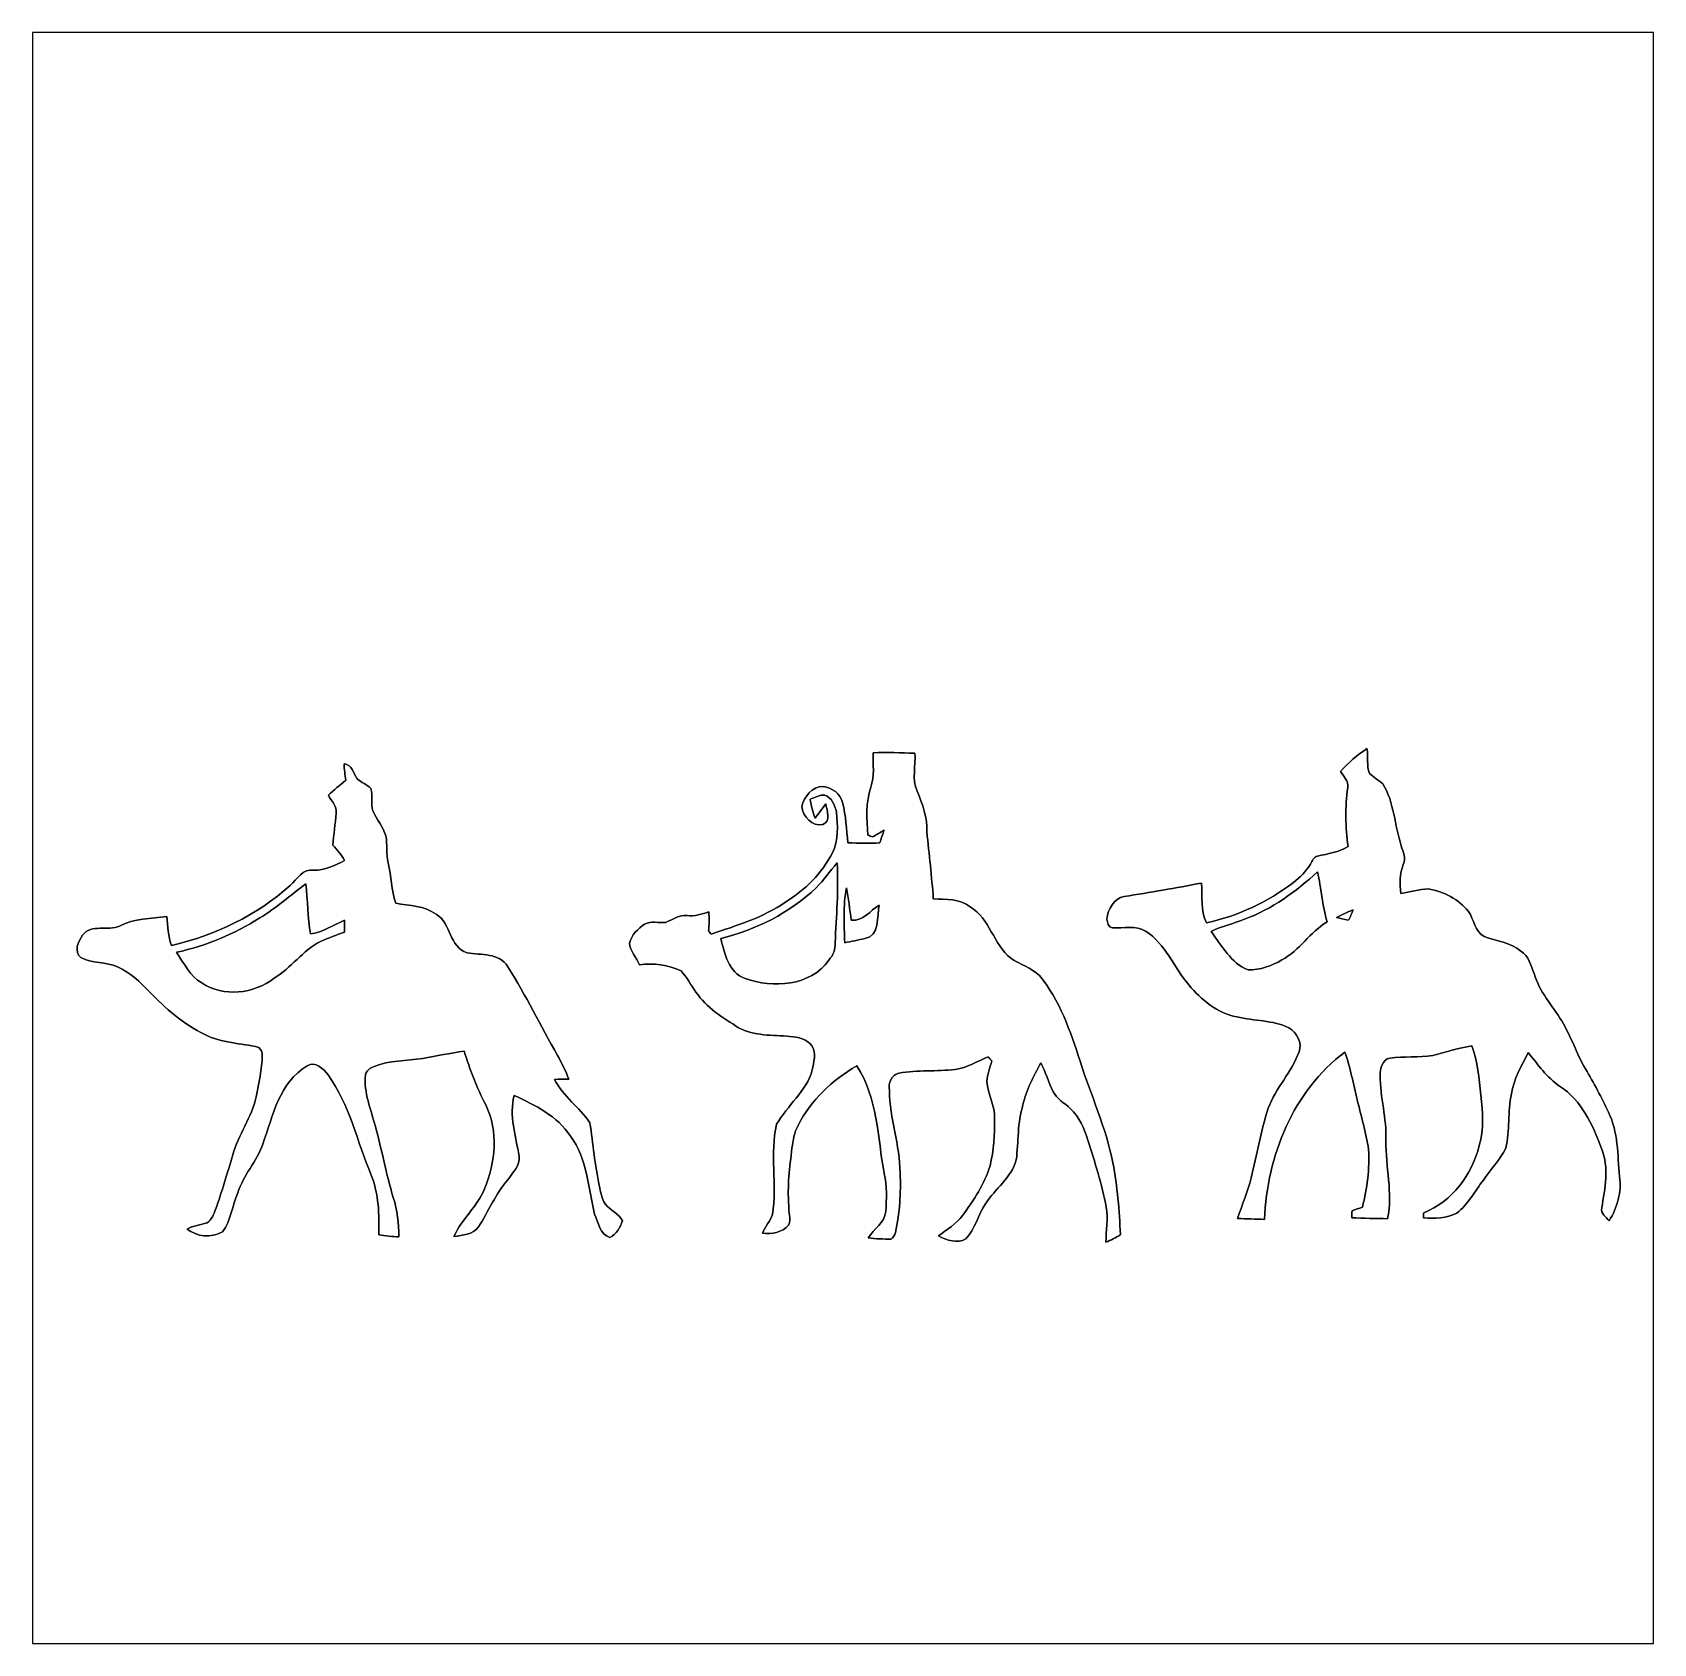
# Model space of a CAD drawing. Header units: centimetres. Extents: x -16.8 to 16.8, y -16.7 to 16.7.
import ezdxf

# ---------------------------------------------------------------- set-up
doc = ezdxf.new("R2010")
doc.units = ezdxf.units.CM
doc.header["$MEASUREMENT"] = 0
doc.layers.add('Layer 1', color=7, linetype='Continuous')

msp = doc.modelspace()

# ---------------------------------------------------------------- linework, layer by layer
at = {"layer": 'Layer 1', "color": 7}
for points, knots in [([(-16.77458, 16.66875), (-16.77458, 16.66875), (16.77458, 16.66875), (16.77458, 16.66875), (16.77458, 16.66875), (16.77458, 16.66875), (16.77458, -16.66875), (16.77458, -16.66875), (16.77458, -16.66875), (16.77458, -16.66875), (-16.77458, -16.66875), (-16.77458, -16.66875), (-16.77458, -16.66875), (-16.77458, -16.66875), (-16.77458, 16.66875), (-16.77458, 16.66875), (-16.77458, 16.66875), (-16.77458, 16.66875), (-16.77458, 16.66875), (-16.77458, 16.66875)], [0, 0, 0, 0, 0.16666667, 0.16666667, 0.16666667, 0.16666667, 0.33333333, 0.33333333, 0.33333333, 0.33333333, 0.5, 0.5, 0.5, 0.5, 0.66666667, 0.66666667, 0.66666667, 0.66666667, 1, 1, 1, 1]), ([(0.62089, 1.76213), (0.61983, 1.52506), (0.65722, 1.27988), (0.57432, 1.05163), (0.57432, 1.05163), (0.47096, 0.7306), (0.49001, 0.39158), (0.51294, 0.05997), (0.51294, 0.05997), (0.54716, 0.04727), (0.58173, 0.03422), (0.6163, 0.02081), (0.6163, 0.02081), (0.69321, 0.06844), (0.77011, 0.11642), (0.85019, 0.15946), (0.85019, 0.15946), (0.82762, 0.09419), (0.78281, -0.03669), (0.76059, -0.10195), (0.76059, -0.10195), (0.54046, -0.10724), (0.31997, -0.1076), (0.09984, -0.10089), (0.09984, -0.10089), (0.07549, 0.17886), (0.05891, 0.46108), (-0.00882, 0.73448), (-0.00882, 0.73448), (-0.05362, 0.91616), (-0.22895, 1.04352), (-0.40958, 1.06574), (-0.40958, 1.06574), (-0.63324, 1.06292), (-0.80821, 0.85937), (-0.85196, 0.65299), (-0.85196, 0.65299), (-0.83891, 0.44662), (-0.63183, 0.22966), (-0.41804, 0.27623), (-0.41804, 0.27623), (-0.23813, 0.35595), (-0.33302, 0.56021), (-0.35666, 0.70873), (-0.35666, 0.70873), (-0.43074, 0.61066), (-0.49848, 0.50765), (-0.57714, 0.4131), (-0.57714, 0.4131), (-0.62336, 0.53799), (-0.65581, 0.66922), (-0.67874, 0.8001), (-0.67874, 0.8001), (-0.58244, 0.83467), (-0.48719, 0.89888), (-0.381, 0.88688), (-0.381, 0.88688), (-0.22966, 0.84349), (-0.17568, 0.67345), (-0.13264, 0.5401), (-0.13264, 0.5401), (-0.11501, 0.26035), (-0.08643, -0.04798), (-0.21872, -0.30656), (-0.21872, -0.30656), (-0.43427, -0.7299), (-0.7814, -1.07244), (-1.18392, -1.31974), (-1.18392, -1.31974), (-1.64712, -1.64959), (-2.19781, -1.80763), (-2.72803, -1.99214), (-2.72803, -1.99214), (-2.74602, -1.96744), (-2.76366, -1.9431), (-2.7813, -1.91876), (-2.7813, -1.91876), (-2.77072, -1.78858), (-2.76119, -1.65911), (-2.77848, -1.52964), (-2.77848, -1.52964), (-2.92347, -1.57515), (-3.07164, -1.62525), (-3.2258, -1.60549), (-3.2258, -1.60549), (-3.39019, -1.5808), (-3.52284, -1.6951), (-3.66889, -1.7459), (-3.66889, -1.7459), (-3.81282, -1.76918), (-3.97157, -1.69933), (-4.10457, -1.7847), (-4.10457, -1.7847), (-4.24533, -1.87466), (-4.37833, -2.00836), (-4.42031, -2.17382), (-4.42031, -2.17382), (-4.40408, -2.34174), (-4.27567, -2.47191), (-4.20899, -2.62255), (-4.20899, -2.62255), (-3.91478, -2.58374), (-3.61633, -2.62643), (-3.34751, -2.75167), (-3.34751, -2.75167), (-3.22862, -2.88325), (-3.14819, -3.04518), (-3.04236, -3.18735), (-3.04236, -3.18735), (-2.82787, -3.51296), (-2.48426, -3.72181), (-2.16147, -3.92501), (-2.16147, -3.92501), (-1.83762, -4.10422), (-1.4545, -4.07317), (-1.09714, -4.10633), (-1.09714, -4.10633), (-0.9338, -4.11727), (-0.73166, -4.15678), (-0.63994, -4.31024), (-0.63994, -4.31024), (-0.5394, -4.45417), (-0.61489, -4.64397), (-0.635, -4.80025), (-0.635, -4.80025), (-0.76094, -5.24439), (-1.15358, -5.53473), (-1.37301, -5.9242), (-1.37301, -5.9242), (-1.518, -6.5338), (-1.35819, -7.17303), (-1.45838, -7.78898), (-1.45838, -7.78898), (-1.50742, -7.92939), (-1.60973, -8.04298), (-1.66723, -8.17986), (-1.66723, -8.17986), (-1.47496, -8.20455), (-1.25836, -8.16222), (-1.12607, -8.01088), (-1.12607, -8.01088), (-1.06892, -7.88211), (-1.13242, -7.73359), (-1.12007, -7.60095), (-1.12007, -7.60095), (-1.15605, -7.20549), (-1.10384, -6.81073), (-1.05622, -6.41879), (-1.05622, -6.41879), (-1.03399, -6.25687), (-1.00894, -6.09212), (-0.93063, -5.94607), (-0.93063, -5.94607), (-0.65899, -5.42502), (-0.22154, -5.00592), (0.28681, -4.71629), (0.28681, -4.71629), (0.71931, -5.37669), (0.71191, -6.19301), (0.85443, -6.94302), (0.85443, -6.94302), (0.90523, -7.20161), (0.90805, -7.46689), (0.88406, -7.72936), (0.88406, -7.72936), (0.86254, -7.96043), (0.63994, -8.09202), (0.5207, -8.27476), (0.5207, -8.27476), (0.67874, -8.29416), (0.83749, -8.30016), (0.9973, -8.30086), (0.9973, -8.30086), (1.03893, -8.26488), (1.07174, -8.21761), (1.08409, -8.16398), (1.08409, -8.16398), (1.1751, -7.76005), (1.20121, -7.34413), (1.18216, -6.93138), (1.18216, -6.93138), (1.18145, -6.35282), (0.96167, -5.80284), (0.95956, -5.22358), (0.95956, -5.22358), (0.92604, -5.07682), (1.00013, -4.8962), (1.15782, -4.86551), (1.15782, -4.86551), (1.54234, -4.79531), (1.93746, -4.83694), (2.32445, -4.7879), (2.32445, -4.7879), (2.5714, -4.76144), (2.77742, -4.61504), (3.0032, -4.52614), (3.0032, -4.52614), (3.02895, -4.55507), (3.0547, -4.58435), (3.08116, -4.61363), (3.08116, -4.61363), (3.03671, -4.75298), (2.9912, -4.89268), (2.97462, -5.03873), (2.97462, -5.03873), (2.99614, -5.30119), (3.15066, -5.53579), (3.13549, -5.80319), (3.13549, -5.80319), (3.13972, -6.13234), (3.11961, -6.46536), (3.04341, -6.78639), (3.04341, -6.78639), (2.92347, -7.15892), (2.70898, -7.493), (2.4765, -7.8045), (2.4765, -7.8045), (2.35056, -7.99006), (2.15053, -8.09872), (1.97626, -8.23207), (1.97626, -8.23207), (2.14418, -8.32132), (2.36643, -8.40246), (2.54353, -8.29345), (2.54353, -8.29345), (2.73791, -8.08884), (2.79506, -7.79745), (2.95028, -7.56708), (2.95028, -7.56708), (3.14889, -7.25629), (3.48439, -7.03157), (3.58634, -6.66186), (3.58634, -6.66186), (3.63114, -6.28156), (3.60998, -5.89139), (3.72428, -5.52132), (3.72428, -5.52132), (3.79518, -5.21123), (3.94441, -4.92795), (4.0961, -4.65102), (4.0961, -4.65102), (4.19029, -4.84611), (4.2545, -5.0546), (4.3501, -5.24898), (4.3501, -5.24898), (4.4256, -5.40244), (4.58541, -5.48287), (4.70323, -5.59999), (4.70323, -5.59999), (4.89162, -5.77215), (4.99322, -6.01345), (5.07012, -6.25193), (5.07012, -6.25193), (5.20982, -6.70948), (5.36399, -7.16492), (5.44512, -7.63764), (5.44512, -7.63764), (5.4924, -7.87823), (5.44195, -8.12306), (5.44019, -8.36577), (5.44019, -8.36577), (5.54461, -8.32132), (5.64515, -8.2677), (5.74216, -8.20773), (5.74216, -8.20773), (5.71676, -7.70996), (5.67937, -7.21078), (5.58553, -6.72077), (5.58553, -6.72077), (5.44407, -5.99334), (5.12692, -5.31883), (4.90749, -4.61469), (4.90749, -4.61469), (4.70076, -3.99697), (4.48733, -3.35598), (4.06788, -2.84551), (4.06788, -2.84551), (3.89467, -2.68605), (3.66536, -2.61373), (3.47063, -2.48779), (3.47063, -2.48779), (3.10974, -2.20063), (3.03989, -1.66405), (2.62996, -1.42663), (2.62996, -1.42663), (2.41512, -1.25801), (2.1276, -1.26259), (1.86866, -1.26189), (1.86866, -1.26189), (1.83797, -0.79834), (1.784, -0.33655), (1.73355, 0.12488), (1.73355, 0.12488), (1.75966, 0.42298), (1.63513, 0.69921), (1.53635, 0.97226), (1.53635, 0.97226), (1.42028, 1.21885), (1.50848, 1.49578), (1.48766, 1.75613), (1.48766, 1.75613), (1.19839, 1.75895), (0.90946, 1.78012), (0.62089, 1.76213), (0.62089, 1.76213), (0.62089, 1.76213), (0.62089, 1.76213), (0.62089, 1.76213)], [0, 0, 0, 0, 0.01282051, 0.01282051, 0.01282051, 0.01282051, 0.02564103, 0.02564103, 0.02564103, 0.02564103, 0.03846154, 0.03846154, 0.03846154, 0.03846154, 0.05128205, 0.05128205, 0.05128205, 0.05128205, 0.06410256, 0.06410256, 0.06410256, 0.06410256, 0.07692308, 0.07692308, 0.07692308, 0.07692308, 0.08974359, 0.08974359, 0.08974359, 0.08974359, 0.1025641, 0.1025641, 0.1025641, 0.1025641, 0.11538462, 0.11538462, 0.11538462, 0.11538462, 0.12820513, 0.12820513, 0.12820513, 0.12820513, 0.14102564, 0.14102564, 0.14102564, 0.14102564, 0.15384615, 0.15384615, 0.15384615, 0.15384615, 0.16666667, 0.16666667, 0.16666667, 0.16666667, 0.17948718, 0.17948718, 0.17948718, 0.17948718, 0.19230769, 0.19230769, 0.19230769, 0.19230769, 0.20512821, 0.20512821, 0.20512821, 0.20512821, 0.21794872, 0.21794872, 0.21794872, 0.21794872, 0.23076923, 0.23076923, 0.23076923, 0.23076923, 0.24358974, 0.24358974, 0.24358974, 0.24358974, 0.25641026, 0.25641026, 0.25641026, 0.25641026, 0.26923077, 0.26923077, 0.26923077, 0.26923077, 0.28205128, 0.28205128, 0.28205128, 0.28205128, 0.29487179, 0.29487179, 0.29487179, 0.29487179, 0.30769231, 0.30769231, 0.30769231, 0.30769231, 0.32051282, 0.32051282, 0.32051282, 0.32051282, 0.33333333, 0.33333333, 0.33333333, 0.33333333, 0.34615385, 0.34615385, 0.34615385, 0.34615385, 0.35897436, 0.35897436, 0.35897436, 0.35897436, 0.37179487, 0.37179487, 0.37179487, 0.37179487, 0.38461538, 0.38461538, 0.38461538, 0.38461538, 0.3974359, 0.3974359, 0.3974359, 0.3974359, 0.41025641, 0.41025641, 0.41025641, 0.41025641, 0.42307692, 0.42307692, 0.42307692, 0.42307692, 0.43589744, 0.43589744, 0.43589744, 0.43589744, 0.44871795, 0.44871795, 0.44871795, 0.44871795, 0.46153846, 0.46153846, 0.46153846, 0.46153846, 0.47435897, 0.47435897, 0.47435897, 0.47435897, 0.48717949, 0.48717949, 0.48717949, 0.48717949, 0.5, 0.5, 0.5, 0.5, 0.51282051, 0.51282051, 0.51282051, 0.51282051, 0.52564103, 0.52564103, 0.52564103, 0.52564103, 0.53846154, 0.53846154, 0.53846154, 0.53846154, 0.55128205, 0.55128205, 0.55128205, 0.55128205, 0.56410256, 0.56410256, 0.56410256, 0.56410256, 0.57692308, 0.57692308, 0.57692308, 0.57692308, 0.58974359, 0.58974359, 0.58974359, 0.58974359, 0.6025641, 0.6025641, 0.6025641, 0.6025641, 0.61538462, 0.61538462, 0.61538462, 0.61538462, 0.62820513, 0.62820513, 0.62820513, 0.62820513, 0.64102564, 0.64102564, 0.64102564, 0.64102564, 0.65384615, 0.65384615, 0.65384615, 0.65384615, 0.66666667, 0.66666667, 0.66666667, 0.66666667, 0.67948718, 0.67948718, 0.67948718, 0.67948718, 0.69230769, 0.69230769, 0.69230769, 0.69230769, 0.70512821, 0.70512821, 0.70512821, 0.70512821, 0.71794872, 0.71794872, 0.71794872, 0.71794872, 0.73076923, 0.73076923, 0.73076923, 0.73076923, 0.74358974, 0.74358974, 0.74358974, 0.74358974, 0.75641026, 0.75641026, 0.75641026, 0.75641026, 0.76923077, 0.76923077, 0.76923077, 0.76923077, 0.78205128, 0.78205128, 0.78205128, 0.78205128, 0.79487179, 0.79487179, 0.79487179, 0.79487179, 0.80769231, 0.80769231, 0.80769231, 0.80769231, 0.82051282, 0.82051282, 0.82051282, 0.82051282, 0.83333333, 0.83333333, 0.83333333, 0.83333333, 0.84615385, 0.84615385, 0.84615385, 0.84615385, 0.85897436, 0.85897436, 0.85897436, 0.85897436, 0.87179487, 0.87179487, 0.87179487, 0.87179487, 0.88461538, 0.88461538, 0.88461538, 0.88461538, 0.8974359, 0.8974359, 0.8974359, 0.8974359, 0.91025641, 0.91025641, 0.91025641, 0.91025641, 0.92307692, 0.92307692, 0.92307692, 0.92307692, 0.93589744, 0.93589744, 0.93589744, 0.93589744, 0.94871795, 0.94871795, 0.94871795, 0.94871795, 0.96153846, 0.96153846, 0.96153846, 0.96153846, 0.97435897, 0.97435897, 0.97435897, 0.97435897, 1, 1, 1, 1]), ([(10.29723, 1.37724), (10.35367, 1.27106), (10.47009, 1.17828), (10.44434, 1.04493), (10.44434, 1.04493), (10.39389, 0.63923), (10.39319, 0.22789), (10.45281, -0.17709), (10.45281, -0.17709), (10.25984, -0.29034), (10.03512, -0.3235), (9.82169, -0.37571), (9.82169, -0.37571), (9.74161, -0.39229), (9.71127, -0.47696), (9.6714, -0.53799), (9.6714, -0.53799), (9.58497, -0.69074), (9.45903, -0.81739), (9.32039, -0.92322), (9.32039, -0.92322), (8.78946, -1.32574), (8.1728, -1.61255), (7.52228, -1.75683), (7.52228, -1.75683), (7.38893, -1.4986), (7.44502, -1.20968), (7.41962, -0.93274), (7.41962, -0.93274), (6.88763, -1.03434), (6.35459, -1.12854), (5.81942, -1.20968), (5.81942, -1.20968), (5.60493, -1.24954), (5.47934, -1.47249), (5.46312, -1.6764), (5.46312, -1.6764), (5.47052, -1.7466), (5.49134, -1.85385), (5.57847, -1.85949), (5.57847, -1.85949), (5.80249, -1.87537), (6.05437, -1.79599), (6.25969, -1.92546), (6.25969, -1.92546), (6.67314, -2.19004), (6.84777, -2.67758), (7.15574, -3.04059), (7.15574, -3.04059), (7.41962, -3.34257), (7.74488, -3.62797), (8.15234, -3.70134), (8.15234, -3.70134), (8.50829, -3.7913), (8.89388, -3.76167), (9.22867, -3.9303), (9.22867, -3.9303), (9.392, -4.02661), (9.51301, -4.2358), (9.43716, -4.42419), (9.43716, -4.42419), (9.28687, -4.8447), (8.95456, -5.17278), (8.79934, -5.59047), (8.79934, -5.59047), (8.64552, -6.06213), (8.57109, -6.55426), (8.4455, -7.03333), (8.4455, -7.03333), (8.376, -7.32049), (8.25923, -7.59248), (8.16328, -7.87118), (8.16328, -7.87118), (8.34954, -7.88317), (8.53511, -7.88423), (8.72243, -7.89164), (8.72243, -7.89164), (8.77429, -6.58178), (9.31404, -5.23416), (10.38401, -4.42948), (10.38401, -4.42948), (10.50502, -4.74733), (10.55723, -5.08564), (10.64189, -5.41408), (10.64189, -5.41408), (10.71951, -5.75663), (10.82463, -6.09424), (10.87473, -6.44278), (10.87473, -6.44278), (10.90507, -6.84565), (10.84545, -7.24853), (10.74843, -7.6387), (10.74843, -7.6387), (10.67717, -7.66374), (10.60591, -7.68879), (10.535, -7.71384), (10.535, -7.71384), (10.53253, -7.76111), (10.53042, -7.80838), (10.52901, -7.85636), (10.52901, -7.85636), (10.77595, -7.87082), (11.02289, -7.87576), (11.27125, -7.87717), (11.27125, -7.87717), (11.38273, -7.33919), (11.22433, -6.80191), (11.23562, -6.26181), (11.23562, -6.26181), (11.25291, -5.80566), (11.11497, -5.36328), (11.11744, -4.90961), (11.11744, -4.90961), (11.11497, -4.77414), (11.15695, -4.58011), (11.31711, -4.5526), (11.31711, -4.5526), (11.61203, -4.52296), (11.91048, -4.53778), (12.20576, -4.50039), (12.20576, -4.50039), (12.47528, -4.43865), (12.73634, -4.33952), (13.0115, -4.30142), (13.0115, -4.30142), (13.13603, -4.62633), (13.1639, -4.97699), (13.20271, -5.32024), (13.20271, -5.32024), (13.23234, -5.66667), (13.27538, -6.02686), (13.16743, -6.36517), (13.16743, -6.36517), (13.01609, -6.96383), (12.6051, -7.52722), (12.01702, -7.7537), (12.01702, -7.7537), (12.01561, -7.78016), (12.01314, -7.83272), (12.01208, -7.85918), (12.01208, -7.85918), (12.24351, -7.88211), (12.49362, -7.87576), (12.70212, -7.76076), (12.70212, -7.76076), (12.93777, -7.58119), (13.07641, -7.3092), (13.25386, -7.07778), (13.25386, -7.07778), (13.40309, -6.85377), (13.59641, -6.65833), (13.71635, -6.41562), (13.71635, -6.41562), (13.80172, -6.04873), (13.75516, -5.6642), (13.83242, -5.29555), (13.83242, -5.29555), (13.87934, -4.98581), (14.04373, -4.71382), (14.18026, -4.43794), (14.18026, -4.43794), (14.37746, -4.68701), (14.56584, -4.95335), (14.83113, -5.13644), (14.83113, -5.13644), (15.28586, -5.42361), (15.51693, -5.94042), (15.69508, -6.42691), (15.69508, -6.42691), (15.86124, -6.81955), (15.76564, -7.24888), (15.70355, -7.65316), (15.70355, -7.65316), (15.67744, -7.76852), (15.78751, -7.84437), (15.85489, -7.91951), (15.85489, -7.91951), (16.02493, -7.64646), (16.11736, -7.32543), (16.06903, -7.00229), (16.06903, -7.00229), (16.02846, -6.55708), (16.04327, -6.08612), (15.84184, -5.67549), (15.84184, -5.67549), (15.69826, -5.36893), (15.53704, -5.07083), (15.36665, -4.77873), (15.36665, -4.77873), (15.17685, -4.46052), (15.06784, -4.10245), (14.87417, -3.78601), (14.87417, -3.78601), (14.67802, -3.46287), (14.40921, -3.17606), (14.30126, -2.80599), (14.30126, -2.80599), (14.23388, -2.64054), (14.19331, -2.43981), (14.0268, -2.34139), (14.0268, -2.34139), (13.81725, -2.15089), (13.51668, -2.14242), (13.26691, -2.03623), (13.26691, -2.03623), (13.07394, -1.93181), (13.06336, -1.68381), (12.94201, -1.52118), (12.94201, -1.52118), (12.74304, -1.26365), (12.43012, -1.10843), (12.11474, -1.05163), (12.11474, -1.05163), (11.92212, -1.05869), (11.73551, -1.11901), (11.54571, -1.14794), (11.54571, -1.14794), (11.52102, -0.9458), (11.51608, -0.74013), (11.59581, -0.54822), (11.59581, -0.54822), (11.65825, -0.41981), (11.58946, -0.28575), (11.55347, -0.16087), (11.55347, -0.16087), (11.41271, 0.26141), (11.40989, 0.73131), (11.17424, 1.11901), (11.17424, 1.11901), (11.08463, 1.19521), (10.98056, 1.25342), (10.89766, 1.33703), (10.89766, 1.33703), (10.82887, 1.49789), (10.87473, 1.67993), (10.84368, 1.84891), (10.84368, 1.84891), (10.64048, 1.72014), (10.45669, 1.55646), (10.29723, 1.37724), (10.29723, 1.37724), (10.29723, 1.37724), (10.29723, 1.37724), (10.29723, 1.37724)], [0, 0, 0, 0, 0.01612903, 0.01612903, 0.01612903, 0.01612903, 0.03225806, 0.03225806, 0.03225806, 0.03225806, 0.0483871, 0.0483871, 0.0483871, 0.0483871, 0.06451613, 0.06451613, 0.06451613, 0.06451613, 0.08064516, 0.08064516, 0.08064516, 0.08064516, 0.09677419, 0.09677419, 0.09677419, 0.09677419, 0.11290323, 0.11290323, 0.11290323, 0.11290323, 0.12903226, 0.12903226, 0.12903226, 0.12903226, 0.14516129, 0.14516129, 0.14516129, 0.14516129, 0.16129032, 0.16129032, 0.16129032, 0.16129032, 0.17741935, 0.17741935, 0.17741935, 0.17741935, 0.19354839, 0.19354839, 0.19354839, 0.19354839, 0.20967742, 0.20967742, 0.20967742, 0.20967742, 0.22580645, 0.22580645, 0.22580645, 0.22580645, 0.24193548, 0.24193548, 0.24193548, 0.24193548, 0.25806452, 0.25806452, 0.25806452, 0.25806452, 0.27419355, 0.27419355, 0.27419355, 0.27419355, 0.29032258, 0.29032258, 0.29032258, 0.29032258, 0.30645161, 0.30645161, 0.30645161, 0.30645161, 0.32258065, 0.32258065, 0.32258065, 0.32258065, 0.33870968, 0.33870968, 0.33870968, 0.33870968, 0.35483871, 0.35483871, 0.35483871, 0.35483871, 0.37096774, 0.37096774, 0.37096774, 0.37096774, 0.38709677, 0.38709677, 0.38709677, 0.38709677, 0.40322581, 0.40322581, 0.40322581, 0.40322581, 0.41935484, 0.41935484, 0.41935484, 0.41935484, 0.43548387, 0.43548387, 0.43548387, 0.43548387, 0.4516129, 0.4516129, 0.4516129, 0.4516129, 0.46774194, 0.46774194, 0.46774194, 0.46774194, 0.48387097, 0.48387097, 0.48387097, 0.48387097, 0.5, 0.5, 0.5, 0.5, 0.51612903, 0.51612903, 0.51612903, 0.51612903, 0.53225806, 0.53225806, 0.53225806, 0.53225806, 0.5483871, 0.5483871, 0.5483871, 0.5483871, 0.56451613, 0.56451613, 0.56451613, 0.56451613, 0.58064516, 0.58064516, 0.58064516, 0.58064516, 0.59677419, 0.59677419, 0.59677419, 0.59677419, 0.61290323, 0.61290323, 0.61290323, 0.61290323, 0.62903226, 0.62903226, 0.62903226, 0.62903226, 0.64516129, 0.64516129, 0.64516129, 0.64516129, 0.66129032, 0.66129032, 0.66129032, 0.66129032, 0.67741935, 0.67741935, 0.67741935, 0.67741935, 0.69354839, 0.69354839, 0.69354839, 0.69354839, 0.70967742, 0.70967742, 0.70967742, 0.70967742, 0.72580645, 0.72580645, 0.72580645, 0.72580645, 0.74193548, 0.74193548, 0.74193548, 0.74193548, 0.75806452, 0.75806452, 0.75806452, 0.75806452, 0.77419355, 0.77419355, 0.77419355, 0.77419355, 0.79032258, 0.79032258, 0.79032258, 0.79032258, 0.80645161, 0.80645161, 0.80645161, 0.80645161, 0.82258065, 0.82258065, 0.82258065, 0.82258065, 0.83870968, 0.83870968, 0.83870968, 0.83870968, 0.85483871, 0.85483871, 0.85483871, 0.85483871, 0.87096774, 0.87096774, 0.87096774, 0.87096774, 0.88709677, 0.88709677, 0.88709677, 0.88709677, 0.90322581, 0.90322581, 0.90322581, 0.90322581, 0.91935484, 0.91935484, 0.91935484, 0.91935484, 0.93548387, 0.93548387, 0.93548387, 0.93548387, 0.9516129, 0.9516129, 0.9516129, 0.9516129, 0.96774194, 0.96774194, 0.96774194, 0.96774194, 1, 1, 1, 1]), ([(-10.32545, 1.53458), (-10.32193, 1.42064), (-10.30499, 1.30739), (-10.28947, 1.19451), (-10.28947, 1.19451), (-10.41153, 1.09502), (-10.53536, 0.99695), (-10.64683, 0.88583), (-10.64683, 0.88583), (-10.59251, 0.76518), (-10.46939, 0.65652), (-10.48985, 0.51329), (-10.48985, 0.51329), (-10.50854, 0.29316), (-10.53853, 0.07444), (-10.5604, -0.1457), (-10.5604, -0.1457), (-10.46833, -0.24518), (-10.37484, -0.34502), (-10.31346, -0.46849), (-10.31346, -0.46849), (-10.51278, -0.57256), (-10.72268, -0.66604), (-10.95269, -0.66675), (-10.95269, -0.66675), (-11.18447, -0.63006), (-11.29418, -0.85302), (-11.43847, -0.97966), (-11.43847, -0.97966), (-12.13062, -1.60267), (-12.99563, -2.01401), (-13.89944, -2.2225), (-13.89944, -2.2225), (-13.96718, -2.03094), (-13.96965, -1.82563), (-13.99011, -1.62595), (-13.99011, -1.62595), (-14.32101, -1.66652), (-14.66885, -1.65982), (-14.97048, -1.82139), (-14.97048, -1.82139), (-15.21213, -1.9364), (-15.55609, -1.76636), (-15.73495, -2.01048), (-15.73495, -2.01048), (-15.82667, -2.1336), (-15.92474, -2.35973), (-15.77375, -2.47227), (-15.77375, -2.47227), (-15.54092, -2.60279), (-15.25411, -2.5594), (-15.01281, -2.66771), (-15.01281, -2.66771), (-14.75669, -2.7813), (-14.55138, -2.97744), (-14.35806, -3.175), (-14.35806, -3.175), (-14.02468, -3.5306), (-13.64368, -3.84986), (-13.20624, -4.06929), (-13.20624, -4.06929), (-12.86016, -4.24427), (-12.46117, -4.24251), (-12.09181, -4.33282), (-12.09181, -4.33282), (-12.04383, -4.37162), (-12.01526, -4.43442), (-12.01702, -4.49651), (-12.01702, -4.49651), (-12.02761, -4.78649), (-12.08828, -5.07224), (-12.14402, -5.35658), (-12.14402, -5.35658), (-12.24033, -5.78273), (-12.50879, -6.1401), (-12.63015, -6.55708), (-12.63015, -6.55708), (-12.73845, -6.93632), (-12.85558, -7.31379), (-12.98363, -7.68703), (-12.98363, -7.68703), (-13.0242, -7.78581), (-13.06336, -7.90222), (-13.16002, -7.96043), (-13.16002, -7.96043), (-13.29725, -8.0077), (-13.44577, -8.02005), (-13.57524, -8.09096), (-13.57524, -8.09096), (-13.37063, -8.25288), (-13.07112, -8.28111), (-12.84217, -8.15058), (-12.84217, -8.15058), (-12.65943, -7.9181), (-12.64708, -7.60483), (-12.52255, -7.34307), (-12.52255, -7.34307), (-12.41002, -6.97759), (-12.13238, -6.69396), (-12.00609, -6.33554), (-12.00609, -6.33554), (-11.80394, -5.75134), (-11.66107, -5.05636), (-11.08851, -4.71487), (-11.08851, -4.71487), (-10.92694, -4.60904), (-10.74843, -4.77626), (-10.65565, -4.90149), (-10.65565, -4.90149), (-10.20833, -5.52027), (-10.05734, -6.28333), (-9.76171, -6.97406), (-9.76171, -6.97406), (-9.61143, -7.36882), (-9.59344, -7.79321), (-9.60614, -8.2102), (-9.60614, -8.2102), (-9.4682, -8.2296), (-9.32956, -8.25147), (-9.18986, -8.25147), (-9.18986, -8.25147), (-9.19551, -7.97631), (-9.21808, -7.69937), (-9.30663, -7.43691), (-9.30663, -7.43691), (-9.45303, -6.9536), (-9.54476, -6.45619), (-9.67599, -5.969), (-9.67599, -5.969), (-9.77053, -5.61763), (-9.92046, -5.27121), (-9.88342, -4.89903), (-9.88342, -4.89903), (-9.85943, -4.81436), (-9.78323, -4.75827), (-9.70562, -4.72616), (-9.70562, -4.72616), (-9.38354, -4.60163), (-9.03393, -4.61645), (-8.69809, -4.56212), (-8.69809, -4.56212), (-8.41269, -4.51203), (-8.12941, -4.45029), (-7.8419, -4.41113), (-7.8419, -4.41113), (-7.71843, -4.79178), (-7.57978, -5.16749), (-7.39458, -5.52344), (-7.39458, -5.52344), (-7.1247, -6.06425), (-7.19173, -6.71442), (-7.4168, -7.25734), (-7.4168, -7.25734), (-7.56638, -7.62741), (-7.89164, -7.8867), (-8.05427, -8.24865), (-8.05427, -8.24865), (-7.87929, -8.2169), (-7.65775, -8.21161), (-7.54592, -8.04862), (-7.54592, -8.04862), (-7.33178, -7.72901), (-7.19384, -7.36), (-6.9342, -7.07072), (-6.9342, -7.07072), (-6.83401, -6.92326), (-6.67561, -6.77439), (-6.70384, -6.58213), (-6.70384, -6.58213), (-6.77016, -6.17044), (-6.91374, -5.74428), (-6.80579, -5.32694), (-6.80579, -5.32694), (-6.37011, -5.52873), (-5.9115, -5.75134), (-5.64198, -6.16938), (-5.64198, -6.16938), (-5.28567, -6.63434), (-5.28144, -7.23724), (-5.13962, -7.78087), (-5.13962, -7.78087), (-5.07118, -7.95091), (-5.02673, -8.20737), (-4.82212, -8.26594), (-4.82212, -8.26594), (-4.68948, -8.20067), (-4.61186, -8.05603), (-4.56424, -7.92233), (-4.56424, -7.92233), (-4.64361, -7.76887), (-4.81824, -7.70149), (-4.92443, -7.57237), (-4.92443, -7.57237), (-4.9971, -7.45949), (-5.01579, -7.3212), (-5.04578, -7.19384), (-5.04578, -7.19384), (-5.13327, -6.76381), (-5.17454, -6.32636), (-5.23628, -5.89245), (-5.23628, -5.89245), (-5.45712, -5.57389), (-5.79155, -5.34811), (-5.97041, -4.99498), (-5.97041, -4.99498), (-5.87199, -4.99216), (-5.77321, -4.99392), (-5.67443, -4.99075), (-5.67443, -4.99075), (-5.7337, -4.81824), (-5.82119, -4.65737), (-5.90973, -4.49862), (-5.90973, -4.49862), (-6.25263, -3.88796), (-6.56555, -3.25896), (-6.93314, -2.66347), (-6.93314, -2.66347), (-7.11694, -2.3689), (-7.48912, -2.42923), (-7.77804, -2.37525), (-7.77804, -2.37525), (-8.15093, -2.25707), (-8.1093, -1.76601), (-8.42045, -1.57656), (-8.42045, -1.57656), (-8.66422, -1.39806), (-8.97255, -1.40617), (-9.25407, -1.34796), (-9.25407, -1.34796), (-9.34861, -1.08056), (-9.34967, -0.79093), (-9.41176, -0.51576), (-9.41176, -0.51576), (-9.45833, -0.33091), (-9.42763, -0.13794), (-9.45833, 0.04798), (-9.45833, 0.04798), (-9.525, 0.23107), (-9.64671, 0.38629), (-9.73243, 0.55951), (-9.73243, 0.55951), (-9.77512, 0.71049), (-9.7282, 0.87489), (-9.77089, 1.02588), (-9.77089, 1.02588), (-9.85132, 1.11196), (-9.97268, 1.14476), (-10.05523, 1.22731), (-10.05523, 1.22731), (-10.13566, 1.34232), (-10.15294, 1.50954), (-10.32545, 1.53458)], [0, 0, 0, 0, 0.015625, 0.015625, 0.015625, 0.015625, 0.03125, 0.03125, 0.03125, 0.03125, 0.046875, 0.046875, 0.046875, 0.046875, 0.0625, 0.0625, 0.0625, 0.0625, 0.078125, 0.078125, 0.078125, 0.078125, 0.09375, 0.09375, 0.09375, 0.09375, 0.109375, 0.109375, 0.109375, 0.109375, 0.125, 0.125, 0.125, 0.125, 0.140625, 0.140625, 0.140625, 0.140625, 0.15625, 0.15625, 0.15625, 0.15625, 0.171875, 0.171875, 0.171875, 0.171875, 0.1875, 0.1875, 0.1875, 0.1875, 0.203125, 0.203125, 0.203125, 0.203125, 0.21875, 0.21875, 0.21875, 0.21875, 0.234375, 0.234375, 0.234375, 0.234375, 0.25, 0.25, 0.25, 0.25, 0.265625, 0.265625, 0.265625, 0.265625, 0.28125, 0.28125, 0.28125, 0.28125, 0.296875, 0.296875, 0.296875, 0.296875, 0.3125, 0.3125, 0.3125, 0.3125, 0.328125, 0.328125, 0.328125, 0.328125, 0.34375, 0.34375, 0.34375, 0.34375, 0.359375, 0.359375, 0.359375, 0.359375, 0.375, 0.375, 0.375, 0.375, 0.390625, 0.390625, 0.390625, 0.390625, 0.40625, 0.40625, 0.40625, 0.40625, 0.421875, 0.421875, 0.421875, 0.421875, 0.4375, 0.4375, 0.4375, 0.4375, 0.453125, 0.453125, 0.453125, 0.453125, 0.46875, 0.46875, 0.46875, 0.46875, 0.484375, 0.484375, 0.484375, 0.484375, 0.5, 0.5, 0.5, 0.5, 0.515625, 0.515625, 0.515625, 0.515625, 0.53125, 0.53125, 0.53125, 0.53125, 0.546875, 0.546875, 0.546875, 0.546875, 0.5625, 0.5625, 0.5625, 0.5625, 0.578125, 0.578125, 0.578125, 0.578125, 0.59375, 0.59375, 0.59375, 0.59375, 0.609375, 0.609375, 0.609375, 0.609375, 0.625, 0.625, 0.625, 0.625, 0.640625, 0.640625, 0.640625, 0.640625, 0.65625, 0.65625, 0.65625, 0.65625, 0.671875, 0.671875, 0.671875, 0.671875, 0.6875, 0.6875, 0.6875, 0.6875, 0.703125, 0.703125, 0.703125, 0.703125, 0.71875, 0.71875, 0.71875, 0.71875, 0.734375, 0.734375, 0.734375, 0.734375, 0.75, 0.75, 0.75, 0.75, 0.765625, 0.765625, 0.765625, 0.765625, 0.78125, 0.78125, 0.78125, 0.78125, 0.796875, 0.796875, 0.796875, 0.796875, 0.8125, 0.8125, 0.8125, 0.8125, 0.828125, 0.828125, 0.828125, 0.828125, 0.84375, 0.84375, 0.84375, 0.84375, 0.859375, 0.859375, 0.859375, 0.859375, 0.875, 0.875, 0.875, 0.875, 0.890625, 0.890625, 0.890625, 0.890625, 0.90625, 0.90625, 0.90625, 0.90625, 0.921875, 0.921875, 0.921875, 0.921875, 0.9375, 0.9375, 0.9375, 0.9375, 0.953125, 0.953125, 0.953125, 0.953125, 0.96875, 0.96875, 0.96875, 0.96875, 1, 1, 1, 1]), ([(-0.55774, -1.02976), (-0.39264, -0.87559), (-0.27411, -0.68086), (-0.12065, -0.51682), (-0.12065, -0.51682), (-0.09349, -1.06715), (-0.13335, -1.61996), (-0.16439, -2.16994), (-0.16439, -2.16994), (-0.15346, -2.30188), (-0.20038, -2.43311), (-0.29598, -2.52518), (-0.29598, -2.52518), (-0.66675, -3.07164), (-1.45909, -3.11009), (-2.02565, -2.90795), (-2.02565, -2.90795), (-2.37419, -2.78165), (-2.44122, -2.39219), (-2.53153, -2.07927), (-2.53153, -2.07927), (-1.80093, -1.90077), (-1.10314, -1.55187), (-0.55774, -1.02976)], [0, 0, 0, 0, 0.14285714, 0.14285714, 0.14285714, 0.14285714, 0.28571429, 0.28571429, 0.28571429, 0.28571429, 0.42857143, 0.42857143, 0.42857143, 0.42857143, 0.57142857, 0.57142857, 0.57142857, 0.57142857, 0.71428571, 0.71428571, 0.71428571, 0.71428571, 1, 1, 1, 1]), ([(-12.07029, -1.65347), (-11.72951, -1.4478), (-11.43106, -1.18428), (-11.11462, -0.94509), (-11.11462, -0.94509), (-11.08075, -1.29117), (-11.07511, -1.64077), (-11.02184, -1.98543), (-11.02184, -1.98543), (-10.76607, -1.94486), (-10.54312, -1.8101), (-10.31452, -1.69827), (-10.31452, -1.69827), (-10.31311, -1.78118), (-10.31452, -1.86443), (-10.31663, -1.94769), (-10.31663, -1.94769), (-10.48279, -2.00801), (-10.6493, -2.06798), (-10.81052, -2.14066), (-10.81052, -2.14066), (-11.18306, -2.32728), (-11.41977, -2.68887), (-11.7729, -2.90301), (-11.7729, -2.90301), (-12.19165, -3.22404), (-12.82206, -3.30165), (-13.26903, -2.99967), (-13.26903, -2.99967), (-13.51209, -2.85574), (-13.63945, -2.59009), (-13.79114, -2.36467), (-13.79114, -2.36467), (-13.18225, -2.23061), (-12.59734, -1.98579), (-12.07029, -1.65347)], [0, 0, 0, 0, 0.1, 0.1, 0.1, 0.1, 0.2, 0.2, 0.2, 0.2, 0.3, 0.3, 0.3, 0.3, 0.4, 0.4, 0.4, 0.4, 0.5, 0.5, 0.5, 0.5, 0.6, 0.6, 0.6, 0.6, 0.7, 0.7, 0.7, 0.7, 0.8, 0.8, 0.8, 0.8, 1, 1, 1, 1]), ([(8.30827, -1.67816), (8.88118, -1.47496), (9.37542, -1.10384), (9.82239, -0.69956), (9.82239, -0.69956), (9.89365, -1.04352), (9.92364, -1.39559), (10.01677, -1.73567), (10.01677, -1.73567), (9.66399, -1.94945), (9.44704, -2.32304), (9.08438, -2.52236), (9.08438, -2.52236), (8.87095, -2.64195), (8.63071, -2.73473), (8.38306, -2.7305), (8.38306, -2.7305), (8.02675, -2.58868), (7.83943, -2.22285), (7.61577, -1.93499), (7.61577, -1.93499), (7.83661, -1.82386), (8.08214, -1.77765), (8.30827, -1.67816)], [0, 0, 0, 0, 0.14285714, 0.14285714, 0.14285714, 0.14285714, 0.28571429, 0.28571429, 0.28571429, 0.28571429, 0.42857143, 0.42857143, 0.42857143, 0.42857143, 0.57142857, 0.57142857, 0.57142857, 0.57142857, 0.71428571, 0.71428571, 0.71428571, 0.71428571, 1, 1, 1, 1]), ([(0.03457, -2.16782), (0.02787, -1.78788), (-0.00106, -1.4037), (0.07091, -1.02799), (0.07091, -1.02799), (0.11324, -1.25166), (0.14288, -1.47743), (0.16898, -1.70356), (0.16898, -1.70356), (0.41275, -1.72579), (0.55809, -1.5046), (0.74577, -1.38818), (0.74577, -1.38818), (0.7052, -1.61607), (0.76059, -2.03271), (0.45438, -2.07857), (0.45438, -2.07857), (0.31468, -2.11067), (0.17568, -2.14313), (0.03457, -2.16782)], [0, 0, 0, 0, 0.16666667, 0.16666667, 0.16666667, 0.16666667, 0.33333333, 0.33333333, 0.33333333, 0.33333333, 0.5, 0.5, 0.5, 0.5, 0.66666667, 0.66666667, 0.66666667, 0.66666667, 1, 1, 1, 1]), ([(10.21221, -1.64324), (10.3251, -1.58856), (10.44011, -1.53599), (10.55617, -1.48661), (10.55617, -1.48661), (10.52689, -1.56069), (10.5029, -1.6383), (10.45527, -1.70356), (10.45527, -1.70356), (10.36602, -1.68134), (10.29476, -1.66864), (10.21221, -1.64324)], [0, 0, 0, 0, 0.25, 0.25, 0.25, 0.25, 0.5, 0.5, 0.5, 0.5, 1, 1, 1, 1])]:
    msp.add_open_spline(points, degree=3, knots=knots, dxfattribs=at)
at = {"layer": 'Layer 1'}
for points, knots in [([(0.62089, 1.76213), (0.90946, 1.78012), (1.19839, 1.75895), (1.48766, 1.75613), (1.48766, 1.75613), (1.50848, 1.49578), (1.42028, 1.21885), (1.53635, 0.97226), (1.53635, 0.97226), (1.63513, 0.69921), (1.75966, 0.42298), (1.73355, 0.12488), (1.73355, 0.12488), (1.784, -0.33655), (1.83797, -0.79834), (1.86866, -1.26189), (1.86866, -1.26189), (2.1276, -1.26259), (2.41512, -1.25801), (2.62996, -1.42663), (2.62996, -1.42663), (3.03989, -1.66405), (3.10974, -2.20063), (3.47063, -2.48779), (3.47063, -2.48779), (3.66536, -2.61373), (3.89467, -2.68605), (4.06788, -2.84551), (4.06788, -2.84551), (4.48733, -3.35598), (4.70076, -3.99697), (4.90749, -4.61469), (4.90749, -4.61469), (5.12692, -5.31883), (5.44407, -5.99334), (5.58553, -6.72077), (5.58553, -6.72077), (5.67937, -7.21078), (5.71676, -7.70996), (5.74216, -8.20773), (5.74216, -8.20773), (5.64515, -8.2677), (5.54461, -8.32132), (5.44019, -8.36577), (5.44019, -8.36577), (5.44195, -8.12306), (5.4924, -7.87823), (5.44512, -7.63764), (5.44512, -7.63764), (5.36399, -7.16492), (5.20982, -6.70948), (5.07012, -6.25193), (5.07012, -6.25193), (4.99322, -6.01345), (4.89162, -5.77215), (4.70323, -5.59999), (4.70323, -5.59999), (4.58541, -5.48287), (4.4256, -5.40244), (4.3501, -5.24898), (4.3501, -5.24898), (4.2545, -5.0546), (4.19029, -4.84611), (4.0961, -4.65102), (4.0961, -4.65102), (3.94441, -4.92795), (3.79518, -5.21123), (3.72428, -5.52132), (3.72428, -5.52132), (3.60998, -5.89139), (3.63114, -6.28156), (3.58634, -6.66186), (3.58634, -6.66186), (3.48439, -7.03157), (3.14889, -7.25629), (2.95028, -7.56708), (2.95028, -7.56708), (2.79506, -7.79745), (2.73791, -8.08884), (2.54353, -8.29345), (2.54353, -8.29345), (2.36643, -8.40246), (2.14418, -8.32132), (1.97626, -8.23207), (1.97626, -8.23207), (2.15053, -8.09872), (2.35056, -7.99006), (2.4765, -7.8045), (2.4765, -7.8045), (2.70898, -7.493), (2.92347, -7.15892), (3.04341, -6.78639), (3.04341, -6.78639), (3.11961, -6.46536), (3.13972, -6.13234), (3.13549, -5.80319), (3.13549, -5.80319), (3.15066, -5.53579), (2.99614, -5.30119), (2.97462, -5.03873), (2.97462, -5.03873), (2.9912, -4.89268), (3.03671, -4.75298), (3.08116, -4.61363), (3.08116, -4.61363), (3.0547, -4.58435), (3.02895, -4.55507), (3.0032, -4.52614), (3.0032, -4.52614), (2.77742, -4.61504), (2.5714, -4.76144), (2.32445, -4.7879), (2.32445, -4.7879), (1.93746, -4.83694), (1.54234, -4.79531), (1.15782, -4.86551), (1.15782, -4.86551), (1.00013, -4.8962), (0.92604, -5.07682), (0.95956, -5.22358), (0.95956, -5.22358), (0.96167, -5.80284), (1.18145, -6.35282), (1.18216, -6.93138), (1.18216, -6.93138), (1.20121, -7.34413), (1.1751, -7.76005), (1.08409, -8.16398), (1.08409, -8.16398), (1.07174, -8.21761), (1.03893, -8.26488), (0.9973, -8.30086), (0.9973, -8.30086), (0.83749, -8.30016), (0.67874, -8.29416), (0.5207, -8.27476), (0.5207, -8.27476), (0.63994, -8.09202), (0.86254, -7.96043), (0.88406, -7.72936), (0.88406, -7.72936), (0.90805, -7.46689), (0.90523, -7.20161), (0.85443, -6.94302), (0.85443, -6.94302), (0.71191, -6.19301), (0.71931, -5.37669), (0.28681, -4.71629), (0.28681, -4.71629), (-0.22154, -5.00592), (-0.65899, -5.42502), (-0.93063, -5.94607), (-0.93063, -5.94607), (-1.00894, -6.09212), (-1.03399, -6.25687), (-1.05622, -6.41879), (-1.05622, -6.41879), (-1.10384, -6.81073), (-1.15605, -7.20549), (-1.12007, -7.60095), (-1.12007, -7.60095), (-1.13242, -7.73359), (-1.06892, -7.88211), (-1.12607, -8.01088), (-1.12607, -8.01088), (-1.25836, -8.16222), (-1.47496, -8.20455), (-1.66723, -8.17986), (-1.66723, -8.17986), (-1.60973, -8.04298), (-1.50742, -7.92939), (-1.45838, -7.78898), (-1.45838, -7.78898), (-1.35819, -7.17303), (-1.518, -6.5338), (-1.37301, -5.9242), (-1.37301, -5.9242), (-1.15358, -5.53473), (-0.76094, -5.24439), (-0.635, -4.80025), (-0.635, -4.80025), (-0.61489, -4.64397), (-0.5394, -4.45417), (-0.63994, -4.31024), (-0.63994, -4.31024), (-0.73166, -4.15678), (-0.9338, -4.11727), (-1.09714, -4.10633), (-1.09714, -4.10633), (-1.4545, -4.07317), (-1.83762, -4.10422), (-2.16147, -3.92501), (-2.16147, -3.92501), (-2.48426, -3.72181), (-2.82787, -3.51296), (-3.04236, -3.18735), (-3.04236, -3.18735), (-3.14819, -3.04518), (-3.22862, -2.88325), (-3.34751, -2.75167), (-3.34751, -2.75167), (-3.61633, -2.62643), (-3.91478, -2.58374), (-4.20899, -2.62255), (-4.20899, -2.62255), (-4.27567, -2.47191), (-4.40408, -2.34174), (-4.42031, -2.17382), (-4.42031, -2.17382), (-4.37833, -2.00836), (-4.24533, -1.87466), (-4.10457, -1.7847), (-4.10457, -1.7847), (-3.97157, -1.69933), (-3.81282, -1.76918), (-3.66889, -1.7459), (-3.66889, -1.7459), (-3.52284, -1.6951), (-3.39019, -1.5808), (-3.2258, -1.60549), (-3.2258, -1.60549), (-3.07164, -1.62525), (-2.92347, -1.57515), (-2.77848, -1.52964), (-2.77848, -1.52964), (-2.76119, -1.65911), (-2.77072, -1.78858), (-2.7813, -1.91876), (-2.7813, -1.91876), (-2.76366, -1.9431), (-2.74602, -1.96744), (-2.72803, -1.99214), (-2.72803, -1.99214), (-2.19781, -1.80763), (-1.64712, -1.64959), (-1.18392, -1.31974), (-1.18392, -1.31974), (-0.7814, -1.07244), (-0.43427, -0.7299), (-0.21872, -0.30656), (-0.21872, -0.30656), (-0.08643, -0.04798), (-0.11501, 0.26035), (-0.13264, 0.5401), (-0.13264, 0.5401), (-0.17568, 0.67345), (-0.22966, 0.84349), (-0.381, 0.88688), (-0.381, 0.88688), (-0.48719, 0.89888), (-0.58244, 0.83467), (-0.67874, 0.8001), (-0.67874, 0.8001), (-0.65581, 0.66922), (-0.62336, 0.53799), (-0.57714, 0.4131), (-0.57714, 0.4131), (-0.49848, 0.50765), (-0.43074, 0.61066), (-0.35666, 0.70873), (-0.35666, 0.70873), (-0.33302, 0.56021), (-0.23813, 0.35595), (-0.41804, 0.27623), (-0.41804, 0.27623), (-0.63183, 0.22966), (-0.83891, 0.44662), (-0.85196, 0.65299), (-0.85196, 0.65299), (-0.80821, 0.85937), (-0.63324, 1.06292), (-0.40958, 1.06574), (-0.40958, 1.06574), (-0.22895, 1.04352), (-0.05362, 0.91616), (-0.00882, 0.73448), (-0.00882, 0.73448), (0.05891, 0.46108), (0.07549, 0.17886), (0.09984, -0.10089), (0.09984, -0.10089), (0.31997, -0.1076), (0.54046, -0.10724), (0.76059, -0.10195), (0.76059, -0.10195), (0.78281, -0.03669), (0.82762, 0.09419), (0.85019, 0.15946), (0.85019, 0.15946), (0.77011, 0.11642), (0.69321, 0.06844), (0.6163, 0.02081), (0.6163, 0.02081), (0.58173, 0.03422), (0.54716, 0.04727), (0.51294, 0.05997), (0.51294, 0.05997), (0.49001, 0.39158), (0.47096, 0.7306), (0.57432, 1.05163), (0.57432, 1.05163), (0.65722, 1.27988), (0.61983, 1.52506), (0.62089, 1.76213), (0.62089, 1.76213), (0.62089, 1.76213), (0.62089, 1.76213), (0.62089, 1.76213)], [0, 0, 0, 0, 0.01282051, 0.01282051, 0.01282051, 0.01282051, 0.02564103, 0.02564103, 0.02564103, 0.02564103, 0.03846154, 0.03846154, 0.03846154, 0.03846154, 0.05128205, 0.05128205, 0.05128205, 0.05128205, 0.06410256, 0.06410256, 0.06410256, 0.06410256, 0.07692308, 0.07692308, 0.07692308, 0.07692308, 0.08974359, 0.08974359, 0.08974359, 0.08974359, 0.1025641, 0.1025641, 0.1025641, 0.1025641, 0.11538462, 0.11538462, 0.11538462, 0.11538462, 0.12820513, 0.12820513, 0.12820513, 0.12820513, 0.14102564, 0.14102564, 0.14102564, 0.14102564, 0.15384615, 0.15384615, 0.15384615, 0.15384615, 0.16666667, 0.16666667, 0.16666667, 0.16666667, 0.17948718, 0.17948718, 0.17948718, 0.17948718, 0.19230769, 0.19230769, 0.19230769, 0.19230769, 0.20512821, 0.20512821, 0.20512821, 0.20512821, 0.21794872, 0.21794872, 0.21794872, 0.21794872, 0.23076923, 0.23076923, 0.23076923, 0.23076923, 0.24358974, 0.24358974, 0.24358974, 0.24358974, 0.25641026, 0.25641026, 0.25641026, 0.25641026, 0.26923077, 0.26923077, 0.26923077, 0.26923077, 0.28205128, 0.28205128, 0.28205128, 0.28205128, 0.29487179, 0.29487179, 0.29487179, 0.29487179, 0.30769231, 0.30769231, 0.30769231, 0.30769231, 0.32051282, 0.32051282, 0.32051282, 0.32051282, 0.33333333, 0.33333333, 0.33333333, 0.33333333, 0.34615385, 0.34615385, 0.34615385, 0.34615385, 0.35897436, 0.35897436, 0.35897436, 0.35897436, 0.37179487, 0.37179487, 0.37179487, 0.37179487, 0.38461538, 0.38461538, 0.38461538, 0.38461538, 0.3974359, 0.3974359, 0.3974359, 0.3974359, 0.41025641, 0.41025641, 0.41025641, 0.41025641, 0.42307692, 0.42307692, 0.42307692, 0.42307692, 0.43589744, 0.43589744, 0.43589744, 0.43589744, 0.44871795, 0.44871795, 0.44871795, 0.44871795, 0.46153846, 0.46153846, 0.46153846, 0.46153846, 0.47435897, 0.47435897, 0.47435897, 0.47435897, 0.48717949, 0.48717949, 0.48717949, 0.48717949, 0.5, 0.5, 0.5, 0.5, 0.51282051, 0.51282051, 0.51282051, 0.51282051, 0.52564103, 0.52564103, 0.52564103, 0.52564103, 0.53846154, 0.53846154, 0.53846154, 0.53846154, 0.55128205, 0.55128205, 0.55128205, 0.55128205, 0.56410256, 0.56410256, 0.56410256, 0.56410256, 0.57692308, 0.57692308, 0.57692308, 0.57692308, 0.58974359, 0.58974359, 0.58974359, 0.58974359, 0.6025641, 0.6025641, 0.6025641, 0.6025641, 0.61538462, 0.61538462, 0.61538462, 0.61538462, 0.62820513, 0.62820513, 0.62820513, 0.62820513, 0.64102564, 0.64102564, 0.64102564, 0.64102564, 0.65384615, 0.65384615, 0.65384615, 0.65384615, 0.66666667, 0.66666667, 0.66666667, 0.66666667, 0.67948718, 0.67948718, 0.67948718, 0.67948718, 0.69230769, 0.69230769, 0.69230769, 0.69230769, 0.70512821, 0.70512821, 0.70512821, 0.70512821, 0.71794872, 0.71794872, 0.71794872, 0.71794872, 0.73076923, 0.73076923, 0.73076923, 0.73076923, 0.74358974, 0.74358974, 0.74358974, 0.74358974, 0.75641026, 0.75641026, 0.75641026, 0.75641026, 0.76923077, 0.76923077, 0.76923077, 0.76923077, 0.78205128, 0.78205128, 0.78205128, 0.78205128, 0.79487179, 0.79487179, 0.79487179, 0.79487179, 0.80769231, 0.80769231, 0.80769231, 0.80769231, 0.82051282, 0.82051282, 0.82051282, 0.82051282, 0.83333333, 0.83333333, 0.83333333, 0.83333333, 0.84615385, 0.84615385, 0.84615385, 0.84615385, 0.85897436, 0.85897436, 0.85897436, 0.85897436, 0.87179487, 0.87179487, 0.87179487, 0.87179487, 0.88461538, 0.88461538, 0.88461538, 0.88461538, 0.8974359, 0.8974359, 0.8974359, 0.8974359, 0.91025641, 0.91025641, 0.91025641, 0.91025641, 0.92307692, 0.92307692, 0.92307692, 0.92307692, 0.93589744, 0.93589744, 0.93589744, 0.93589744, 0.94871795, 0.94871795, 0.94871795, 0.94871795, 0.96153846, 0.96153846, 0.96153846, 0.96153846, 0.97435897, 0.97435897, 0.97435897, 0.97435897, 1, 1, 1, 1]), ([(10.29723, 1.37724), (10.45669, 1.55646), (10.64048, 1.72014), (10.84368, 1.84891), (10.84368, 1.84891), (10.87473, 1.67993), (10.82887, 1.49789), (10.89766, 1.33703), (10.89766, 1.33703), (10.98056, 1.25342), (11.08463, 1.19521), (11.17424, 1.11901), (11.17424, 1.11901), (11.40989, 0.73131), (11.41271, 0.26141), (11.55347, -0.16087), (11.55347, -0.16087), (11.58946, -0.28575), (11.65825, -0.41981), (11.59581, -0.54822), (11.59581, -0.54822), (11.51608, -0.74013), (11.52102, -0.9458), (11.54571, -1.14794), (11.54571, -1.14794), (11.73551, -1.11901), (11.92212, -1.05869), (12.11474, -1.05163), (12.11474, -1.05163), (12.43012, -1.10843), (12.74304, -1.26365), (12.94201, -1.52118), (12.94201, -1.52118), (13.06336, -1.68381), (13.07394, -1.93181), (13.26691, -2.03623), (13.26691, -2.03623), (13.51668, -2.14242), (13.81725, -2.15089), (14.0268, -2.34139), (14.0268, -2.34139), (14.19331, -2.43981), (14.23388, -2.64054), (14.30126, -2.80599), (14.30126, -2.80599), (14.40921, -3.17606), (14.67802, -3.46287), (14.87417, -3.78601), (14.87417, -3.78601), (15.06784, -4.10245), (15.17685, -4.46052), (15.36665, -4.77873), (15.36665, -4.77873), (15.53704, -5.07083), (15.69826, -5.36893), (15.84184, -5.67549), (15.84184, -5.67549), (16.04327, -6.08612), (16.02846, -6.55708), (16.06903, -7.00229), (16.06903, -7.00229), (16.11736, -7.32543), (16.02493, -7.64646), (15.85489, -7.91951), (15.85489, -7.91951), (15.78751, -7.84437), (15.67744, -7.76852), (15.70355, -7.65316), (15.70355, -7.65316), (15.76564, -7.24888), (15.86124, -6.81955), (15.69508, -6.42691), (15.69508, -6.42691), (15.51693, -5.94042), (15.28586, -5.42361), (14.83113, -5.13644), (14.83113, -5.13644), (14.56584, -4.95335), (14.37746, -4.68701), (14.18026, -4.43794), (14.18026, -4.43794), (14.04373, -4.71382), (13.87934, -4.98581), (13.83242, -5.29555), (13.83242, -5.29555), (13.75516, -5.6642), (13.80172, -6.04873), (13.71635, -6.41562), (13.71635, -6.41562), (13.59641, -6.65833), (13.40309, -6.85377), (13.25386, -7.07778), (13.25386, -7.07778), (13.07641, -7.3092), (12.93777, -7.58119), (12.70212, -7.76076), (12.70212, -7.76076), (12.49362, -7.87576), (12.24351, -7.88211), (12.01208, -7.85918), (12.01208, -7.85918), (12.01314, -7.83272), (12.01561, -7.78016), (12.01702, -7.7537), (12.01702, -7.7537), (12.6051, -7.52722), (13.01609, -6.96383), (13.16743, -6.36517), (13.16743, -6.36517), (13.27538, -6.02686), (13.23234, -5.66667), (13.20271, -5.32024), (13.20271, -5.32024), (13.1639, -4.97699), (13.13603, -4.62633), (13.0115, -4.30142), (13.0115, -4.30142), (12.73634, -4.33952), (12.47528, -4.43865), (12.20576, -4.50039), (12.20576, -4.50039), (11.91048, -4.53778), (11.61203, -4.52296), (11.31711, -4.5526), (11.31711, -4.5526), (11.15695, -4.58011), (11.11497, -4.77414), (11.11744, -4.90961), (11.11744, -4.90961), (11.11497, -5.36328), (11.25291, -5.80566), (11.23562, -6.26181), (11.23562, -6.26181), (11.22433, -6.80191), (11.38273, -7.33919), (11.27125, -7.87717), (11.27125, -7.87717), (11.02289, -7.87576), (10.77595, -7.87082), (10.52901, -7.85636), (10.52901, -7.85636), (10.53042, -7.80838), (10.53253, -7.76111), (10.535, -7.71384), (10.535, -7.71384), (10.60591, -7.68879), (10.67717, -7.66374), (10.74843, -7.6387), (10.74843, -7.6387), (10.84545, -7.24853), (10.90507, -6.84565), (10.87473, -6.44278), (10.87473, -6.44278), (10.82463, -6.09424), (10.71951, -5.75663), (10.64189, -5.41408), (10.64189, -5.41408), (10.55723, -5.08564), (10.50502, -4.74733), (10.38401, -4.42948), (10.38401, -4.42948), (9.31404, -5.23416), (8.77429, -6.58178), (8.72243, -7.89164), (8.72243, -7.89164), (8.53511, -7.88423), (8.34954, -7.88317), (8.16328, -7.87118), (8.16328, -7.87118), (8.25923, -7.59248), (8.376, -7.32049), (8.4455, -7.03333), (8.4455, -7.03333), (8.57109, -6.55426), (8.64552, -6.06213), (8.79934, -5.59047), (8.79934, -5.59047), (8.95456, -5.17278), (9.28687, -4.8447), (9.43716, -4.42419), (9.43716, -4.42419), (9.51301, -4.2358), (9.392, -4.02661), (9.22867, -3.9303), (9.22867, -3.9303), (8.89388, -3.76167), (8.50829, -3.7913), (8.15234, -3.70134), (8.15234, -3.70134), (7.74488, -3.62797), (7.41962, -3.34257), (7.15574, -3.04059), (7.15574, -3.04059), (6.84777, -2.67758), (6.67314, -2.19004), (6.25969, -1.92546), (6.25969, -1.92546), (6.05437, -1.79599), (5.80249, -1.87537), (5.57847, -1.85949), (5.57847, -1.85949), (5.49134, -1.85385), (5.47052, -1.7466), (5.46312, -1.6764), (5.46312, -1.6764), (5.47934, -1.47249), (5.60493, -1.24954), (5.81942, -1.20968), (5.81942, -1.20968), (6.35459, -1.12854), (6.88763, -1.03434), (7.41962, -0.93274), (7.41962, -0.93274), (7.44502, -1.20968), (7.38893, -1.4986), (7.52228, -1.75683), (7.52228, -1.75683), (8.1728, -1.61255), (8.78946, -1.32574), (9.32039, -0.92322), (9.32039, -0.92322), (9.45903, -0.81739), (9.58497, -0.69074), (9.6714, -0.53799), (9.6714, -0.53799), (9.71127, -0.47696), (9.74161, -0.39229), (9.82169, -0.37571), (9.82169, -0.37571), (10.03512, -0.3235), (10.25984, -0.29034), (10.45281, -0.17709), (10.45281, -0.17709), (10.39319, 0.22789), (10.39389, 0.63923), (10.44434, 1.04493), (10.44434, 1.04493), (10.47009, 1.17828), (10.35367, 1.27106), (10.29723, 1.37724), (10.29723, 1.37724), (10.29723, 1.37724), (10.29723, 1.37724), (10.29723, 1.37724)], [0, 0, 0, 0, 0.01612903, 0.01612903, 0.01612903, 0.01612903, 0.03225806, 0.03225806, 0.03225806, 0.03225806, 0.0483871, 0.0483871, 0.0483871, 0.0483871, 0.06451613, 0.06451613, 0.06451613, 0.06451613, 0.08064516, 0.08064516, 0.08064516, 0.08064516, 0.09677419, 0.09677419, 0.09677419, 0.09677419, 0.11290323, 0.11290323, 0.11290323, 0.11290323, 0.12903226, 0.12903226, 0.12903226, 0.12903226, 0.14516129, 0.14516129, 0.14516129, 0.14516129, 0.16129032, 0.16129032, 0.16129032, 0.16129032, 0.17741935, 0.17741935, 0.17741935, 0.17741935, 0.19354839, 0.19354839, 0.19354839, 0.19354839, 0.20967742, 0.20967742, 0.20967742, 0.20967742, 0.22580645, 0.22580645, 0.22580645, 0.22580645, 0.24193548, 0.24193548, 0.24193548, 0.24193548, 0.25806452, 0.25806452, 0.25806452, 0.25806452, 0.27419355, 0.27419355, 0.27419355, 0.27419355, 0.29032258, 0.29032258, 0.29032258, 0.29032258, 0.30645161, 0.30645161, 0.30645161, 0.30645161, 0.32258065, 0.32258065, 0.32258065, 0.32258065, 0.33870968, 0.33870968, 0.33870968, 0.33870968, 0.35483871, 0.35483871, 0.35483871, 0.35483871, 0.37096774, 0.37096774, 0.37096774, 0.37096774, 0.38709677, 0.38709677, 0.38709677, 0.38709677, 0.40322581, 0.40322581, 0.40322581, 0.40322581, 0.41935484, 0.41935484, 0.41935484, 0.41935484, 0.43548387, 0.43548387, 0.43548387, 0.43548387, 0.4516129, 0.4516129, 0.4516129, 0.4516129, 0.46774194, 0.46774194, 0.46774194, 0.46774194, 0.48387097, 0.48387097, 0.48387097, 0.48387097, 0.5, 0.5, 0.5, 0.5, 0.51612903, 0.51612903, 0.51612903, 0.51612903, 0.53225806, 0.53225806, 0.53225806, 0.53225806, 0.5483871, 0.5483871, 0.5483871, 0.5483871, 0.56451613, 0.56451613, 0.56451613, 0.56451613, 0.58064516, 0.58064516, 0.58064516, 0.58064516, 0.59677419, 0.59677419, 0.59677419, 0.59677419, 0.61290323, 0.61290323, 0.61290323, 0.61290323, 0.62903226, 0.62903226, 0.62903226, 0.62903226, 0.64516129, 0.64516129, 0.64516129, 0.64516129, 0.66129032, 0.66129032, 0.66129032, 0.66129032, 0.67741935, 0.67741935, 0.67741935, 0.67741935, 0.69354839, 0.69354839, 0.69354839, 0.69354839, 0.70967742, 0.70967742, 0.70967742, 0.70967742, 0.72580645, 0.72580645, 0.72580645, 0.72580645, 0.74193548, 0.74193548, 0.74193548, 0.74193548, 0.75806452, 0.75806452, 0.75806452, 0.75806452, 0.77419355, 0.77419355, 0.77419355, 0.77419355, 0.79032258, 0.79032258, 0.79032258, 0.79032258, 0.80645161, 0.80645161, 0.80645161, 0.80645161, 0.82258065, 0.82258065, 0.82258065, 0.82258065, 0.83870968, 0.83870968, 0.83870968, 0.83870968, 0.85483871, 0.85483871, 0.85483871, 0.85483871, 0.87096774, 0.87096774, 0.87096774, 0.87096774, 0.88709677, 0.88709677, 0.88709677, 0.88709677, 0.90322581, 0.90322581, 0.90322581, 0.90322581, 0.91935484, 0.91935484, 0.91935484, 0.91935484, 0.93548387, 0.93548387, 0.93548387, 0.93548387, 0.9516129, 0.9516129, 0.9516129, 0.9516129, 0.96774194, 0.96774194, 0.96774194, 0.96774194, 1, 1, 1, 1]), ([(-10.32545, 1.53458), (-10.15294, 1.50954), (-10.13566, 1.34232), (-10.05523, 1.22731), (-10.05523, 1.22731), (-9.97268, 1.14476), (-9.85132, 1.11196), (-9.77089, 1.02588), (-9.77089, 1.02588), (-9.7282, 0.87489), (-9.77512, 0.71049), (-9.73243, 0.55951), (-9.73243, 0.55951), (-9.64671, 0.38629), (-9.525, 0.23107), (-9.45833, 0.04798), (-9.45833, 0.04798), (-9.42763, -0.13794), (-9.45833, -0.33091), (-9.41176, -0.51576), (-9.41176, -0.51576), (-9.34967, -0.79093), (-9.34861, -1.08056), (-9.25407, -1.34796), (-9.25407, -1.34796), (-8.97255, -1.40617), (-8.66422, -1.39806), (-8.42045, -1.57656), (-8.42045, -1.57656), (-8.1093, -1.76601), (-8.15093, -2.25707), (-7.77804, -2.37525), (-7.77804, -2.37525), (-7.48912, -2.42923), (-7.11694, -2.3689), (-6.93314, -2.66347), (-6.93314, -2.66347), (-6.56555, -3.25896), (-6.25263, -3.88796), (-5.90973, -4.49862), (-5.90973, -4.49862), (-5.82119, -4.65737), (-5.7337, -4.81824), (-5.67443, -4.99075), (-5.67443, -4.99075), (-5.77321, -4.99392), (-5.87199, -4.99216), (-5.97041, -4.99498), (-5.97041, -4.99498), (-5.79155, -5.34811), (-5.45712, -5.57389), (-5.23628, -5.89245), (-5.23628, -5.89245), (-5.17454, -6.32636), (-5.13327, -6.76381), (-5.04578, -7.19384), (-5.04578, -7.19384), (-5.01579, -7.3212), (-4.9971, -7.45949), (-4.92443, -7.57237), (-4.92443, -7.57237), (-4.81824, -7.70149), (-4.64361, -7.76887), (-4.56424, -7.92233), (-4.56424, -7.92233), (-4.61186, -8.05603), (-4.68948, -8.20067), (-4.82212, -8.26594), (-4.82212, -8.26594), (-5.02673, -8.20737), (-5.07118, -7.95091), (-5.13962, -7.78087), (-5.13962, -7.78087), (-5.28144, -7.23724), (-5.28567, -6.63434), (-5.64198, -6.16938), (-5.64198, -6.16938), (-5.9115, -5.75134), (-6.37011, -5.52873), (-6.80579, -5.32694), (-6.80579, -5.32694), (-6.91374, -5.74428), (-6.77016, -6.17044), (-6.70384, -6.58213), (-6.70384, -6.58213), (-6.67561, -6.77439), (-6.83401, -6.92326), (-6.9342, -7.07072), (-6.9342, -7.07072), (-7.19384, -7.36), (-7.33178, -7.72901), (-7.54592, -8.04862), (-7.54592, -8.04862), (-7.65775, -8.21161), (-7.87929, -8.2169), (-8.05427, -8.24865), (-8.05427, -8.24865), (-7.89164, -7.8867), (-7.56638, -7.62741), (-7.4168, -7.25734), (-7.4168, -7.25734), (-7.19173, -6.71442), (-7.1247, -6.06425), (-7.39458, -5.52344), (-7.39458, -5.52344), (-7.57978, -5.16749), (-7.71843, -4.79178), (-7.8419, -4.41113), (-7.8419, -4.41113), (-8.12941, -4.45029), (-8.41269, -4.51203), (-8.69809, -4.56212), (-8.69809, -4.56212), (-9.03393, -4.61645), (-9.38354, -4.60163), (-9.70562, -4.72616), (-9.70562, -4.72616), (-9.78323, -4.75827), (-9.85943, -4.81436), (-9.88342, -4.89903), (-9.88342, -4.89903), (-9.92046, -5.27121), (-9.77053, -5.61763), (-9.67599, -5.969), (-9.67599, -5.969), (-9.54476, -6.45619), (-9.45303, -6.9536), (-9.30663, -7.43691), (-9.30663, -7.43691), (-9.21808, -7.69937), (-9.19551, -7.97631), (-9.18986, -8.25147), (-9.18986, -8.25147), (-9.32956, -8.25147), (-9.4682, -8.2296), (-9.60614, -8.2102), (-9.60614, -8.2102), (-9.59344, -7.79321), (-9.61143, -7.36882), (-9.76171, -6.97406), (-9.76171, -6.97406), (-10.05734, -6.28333), (-10.20833, -5.52027), (-10.65565, -4.90149), (-10.65565, -4.90149), (-10.74843, -4.77626), (-10.92694, -4.60904), (-11.08851, -4.71487), (-11.08851, -4.71487), (-11.66107, -5.05636), (-11.80394, -5.75134), (-12.00609, -6.33554), (-12.00609, -6.33554), (-12.13238, -6.69396), (-12.41002, -6.97759), (-12.52255, -7.34307), (-12.52255, -7.34307), (-12.64708, -7.60483), (-12.65943, -7.9181), (-12.84217, -8.15058), (-12.84217, -8.15058), (-13.07112, -8.28111), (-13.37063, -8.25288), (-13.57524, -8.09096), (-13.57524, -8.09096), (-13.44577, -8.02005), (-13.29725, -8.0077), (-13.16002, -7.96043), (-13.16002, -7.96043), (-13.06336, -7.90222), (-13.0242, -7.78581), (-12.98363, -7.68703), (-12.98363, -7.68703), (-12.85558, -7.31379), (-12.73845, -6.93632), (-12.63015, -6.55708), (-12.63015, -6.55708), (-12.50879, -6.1401), (-12.24033, -5.78273), (-12.14402, -5.35658), (-12.14402, -5.35658), (-12.08828, -5.07224), (-12.02761, -4.78649), (-12.01702, -4.49651), (-12.01702, -4.49651), (-12.01526, -4.43442), (-12.04383, -4.37162), (-12.09181, -4.33282), (-12.09181, -4.33282), (-12.46117, -4.24251), (-12.86016, -4.24427), (-13.20624, -4.06929), (-13.20624, -4.06929), (-13.64368, -3.84986), (-14.02468, -3.5306), (-14.35806, -3.175), (-14.35806, -3.175), (-14.55138, -2.97744), (-14.75669, -2.7813), (-15.01281, -2.66771), (-15.01281, -2.66771), (-15.25411, -2.5594), (-15.54092, -2.60279), (-15.77375, -2.47227), (-15.77375, -2.47227), (-15.92474, -2.35973), (-15.82667, -2.1336), (-15.73495, -2.01048), (-15.73495, -2.01048), (-15.55609, -1.76636), (-15.21213, -1.9364), (-14.97048, -1.82139), (-14.97048, -1.82139), (-14.66885, -1.65982), (-14.32101, -1.66652), (-13.99011, -1.62595), (-13.99011, -1.62595), (-13.96965, -1.82563), (-13.96718, -2.03094), (-13.89944, -2.2225), (-13.89944, -2.2225), (-12.99563, -2.01401), (-12.13062, -1.60267), (-11.43847, -0.97966), (-11.43847, -0.97966), (-11.29418, -0.85302), (-11.18447, -0.63006), (-10.95269, -0.66675), (-10.95269, -0.66675), (-10.72268, -0.66604), (-10.51278, -0.57256), (-10.31346, -0.46849), (-10.31346, -0.46849), (-10.37484, -0.34502), (-10.46833, -0.24518), (-10.5604, -0.1457), (-10.5604, -0.1457), (-10.53853, 0.07444), (-10.50854, 0.29316), (-10.48985, 0.51329), (-10.48985, 0.51329), (-10.46939, 0.65652), (-10.59251, 0.76518), (-10.64683, 0.88583), (-10.64683, 0.88583), (-10.53536, 0.99695), (-10.41153, 1.09502), (-10.28947, 1.19451), (-10.28947, 1.19451), (-10.30499, 1.30739), (-10.32193, 1.42064), (-10.32545, 1.53458), (-10.32545, 1.53458), (-10.32545, 1.53458), (-10.32545, 1.53458), (-10.32545, 1.53458)], [0, 0, 0, 0, 0.01538462, 0.01538462, 0.01538462, 0.01538462, 0.03076923, 0.03076923, 0.03076923, 0.03076923, 0.04615385, 0.04615385, 0.04615385, 0.04615385, 0.06153846, 0.06153846, 0.06153846, 0.06153846, 0.07692308, 0.07692308, 0.07692308, 0.07692308, 0.09230769, 0.09230769, 0.09230769, 0.09230769, 0.10769231, 0.10769231, 0.10769231, 0.10769231, 0.12307692, 0.12307692, 0.12307692, 0.12307692, 0.13846154, 0.13846154, 0.13846154, 0.13846154, 0.15384615, 0.15384615, 0.15384615, 0.15384615, 0.16923077, 0.16923077, 0.16923077, 0.16923077, 0.18461538, 0.18461538, 0.18461538, 0.18461538, 0.2, 0.2, 0.2, 0.2, 0.21538462, 0.21538462, 0.21538462, 0.21538462, 0.23076923, 0.23076923, 0.23076923, 0.23076923, 0.24615385, 0.24615385, 0.24615385, 0.24615385, 0.26153846, 0.26153846, 0.26153846, 0.26153846, 0.27692308, 0.27692308, 0.27692308, 0.27692308, 0.29230769, 0.29230769, 0.29230769, 0.29230769, 0.30769231, 0.30769231, 0.30769231, 0.30769231, 0.32307692, 0.32307692, 0.32307692, 0.32307692, 0.33846154, 0.33846154, 0.33846154, 0.33846154, 0.35384615, 0.35384615, 0.35384615, 0.35384615, 0.36923077, 0.36923077, 0.36923077, 0.36923077, 0.38461538, 0.38461538, 0.38461538, 0.38461538, 0.4, 0.4, 0.4, 0.4, 0.41538462, 0.41538462, 0.41538462, 0.41538462, 0.43076923, 0.43076923, 0.43076923, 0.43076923, 0.44615385, 0.44615385, 0.44615385, 0.44615385, 0.46153846, 0.46153846, 0.46153846, 0.46153846, 0.47692308, 0.47692308, 0.47692308, 0.47692308, 0.49230769, 0.49230769, 0.49230769, 0.49230769, 0.50769231, 0.50769231, 0.50769231, 0.50769231, 0.52307692, 0.52307692, 0.52307692, 0.52307692, 0.53846154, 0.53846154, 0.53846154, 0.53846154, 0.55384615, 0.55384615, 0.55384615, 0.55384615, 0.56923077, 0.56923077, 0.56923077, 0.56923077, 0.58461538, 0.58461538, 0.58461538, 0.58461538, 0.6, 0.6, 0.6, 0.6, 0.61538462, 0.61538462, 0.61538462, 0.61538462, 0.63076923, 0.63076923, 0.63076923, 0.63076923, 0.64615385, 0.64615385, 0.64615385, 0.64615385, 0.66153846, 0.66153846, 0.66153846, 0.66153846, 0.67692308, 0.67692308, 0.67692308, 0.67692308, 0.69230769, 0.69230769, 0.69230769, 0.69230769, 0.70769231, 0.70769231, 0.70769231, 0.70769231, 0.72307692, 0.72307692, 0.72307692, 0.72307692, 0.73846154, 0.73846154, 0.73846154, 0.73846154, 0.75384615, 0.75384615, 0.75384615, 0.75384615, 0.76923077, 0.76923077, 0.76923077, 0.76923077, 0.78461538, 0.78461538, 0.78461538, 0.78461538, 0.8, 0.8, 0.8, 0.8, 0.81538462, 0.81538462, 0.81538462, 0.81538462, 0.83076923, 0.83076923, 0.83076923, 0.83076923, 0.84615385, 0.84615385, 0.84615385, 0.84615385, 0.86153846, 0.86153846, 0.86153846, 0.86153846, 0.87692308, 0.87692308, 0.87692308, 0.87692308, 0.89230769, 0.89230769, 0.89230769, 0.89230769, 0.90769231, 0.90769231, 0.90769231, 0.90769231, 0.92307692, 0.92307692, 0.92307692, 0.92307692, 0.93846154, 0.93846154, 0.93846154, 0.93846154, 0.95384615, 0.95384615, 0.95384615, 0.95384615, 0.96923077, 0.96923077, 0.96923077, 0.96923077, 1, 1, 1, 1]), ([(-0.55774, -1.02976), (-1.10314, -1.55187), (-1.80093, -1.90077), (-2.53153, -2.07927), (-2.53153, -2.07927), (-2.44122, -2.39219), (-2.37419, -2.78165), (-2.02565, -2.90795), (-2.02565, -2.90795), (-1.45909, -3.11009), (-0.66675, -3.07164), (-0.29598, -2.52518), (-0.29598, -2.52518), (-0.20038, -2.43311), (-0.15346, -2.30188), (-0.16439, -2.16994), (-0.16439, -2.16994), (-0.13335, -1.61996), (-0.09349, -1.06715), (-0.12065, -0.51682), (-0.12065, -0.51682), (-0.27411, -0.68086), (-0.39264, -0.87559), (-0.55774, -1.02976), (-0.55774, -1.02976), (-0.55774, -1.02976), (-0.55774, -1.02976), (-0.55774, -1.02976)], [0, 0, 0, 0, 0.125, 0.125, 0.125, 0.125, 0.25, 0.25, 0.25, 0.25, 0.375, 0.375, 0.375, 0.375, 0.5, 0.5, 0.5, 0.5, 0.625, 0.625, 0.625, 0.625, 0.75, 0.75, 0.75, 0.75, 1, 1, 1, 1]), ([(-12.07029, -1.65347), (-12.59734, -1.98579), (-13.18225, -2.23061), (-13.79114, -2.36467), (-13.79114, -2.36467), (-13.63945, -2.59009), (-13.51209, -2.85574), (-13.26903, -2.99967), (-13.26903, -2.99967), (-12.82206, -3.30165), (-12.19165, -3.22404), (-11.7729, -2.90301), (-11.7729, -2.90301), (-11.41977, -2.68887), (-11.18306, -2.32728), (-10.81052, -2.14066), (-10.81052, -2.14066), (-10.6493, -2.06798), (-10.48279, -2.00801), (-10.31663, -1.94769), (-10.31663, -1.94769), (-10.31452, -1.86443), (-10.31311, -1.78118), (-10.31452, -1.69827), (-10.31452, -1.69827), (-10.54312, -1.8101), (-10.76607, -1.94486), (-11.02184, -1.98543), (-11.02184, -1.98543), (-11.07511, -1.64077), (-11.08075, -1.29117), (-11.11462, -0.94509), (-11.11462, -0.94509), (-11.43106, -1.18428), (-11.72951, -1.4478), (-12.07029, -1.65347)], [0, 0, 0, 0, 0.1, 0.1, 0.1, 0.1, 0.2, 0.2, 0.2, 0.2, 0.3, 0.3, 0.3, 0.3, 0.4, 0.4, 0.4, 0.4, 0.5, 0.5, 0.5, 0.5, 0.6, 0.6, 0.6, 0.6, 0.7, 0.7, 0.7, 0.7, 0.8, 0.8, 0.8, 0.8, 1, 1, 1, 1]), ([(8.30827, -1.67816), (8.08214, -1.77765), (7.83661, -1.82386), (7.61577, -1.93499), (7.61577, -1.93499), (7.83943, -2.22285), (8.02675, -2.58868), (8.38306, -2.7305), (8.38306, -2.7305), (8.63071, -2.73473), (8.87095, -2.64195), (9.08438, -2.52236), (9.08438, -2.52236), (9.44704, -2.32304), (9.66399, -1.94945), (10.01677, -1.73567), (10.01677, -1.73567), (9.92364, -1.39559), (9.89365, -1.04352), (9.82239, -0.69956), (9.82239, -0.69956), (9.37542, -1.10384), (8.88118, -1.47496), (8.30827, -1.67816), (8.30827, -1.67816), (8.30827, -1.67816), (8.30827, -1.67816), (8.30827, -1.67816)], [0, 0, 0, 0, 0.125, 0.125, 0.125, 0.125, 0.25, 0.25, 0.25, 0.25, 0.375, 0.375, 0.375, 0.375, 0.5, 0.5, 0.5, 0.5, 0.625, 0.625, 0.625, 0.625, 0.75, 0.75, 0.75, 0.75, 1, 1, 1, 1]), ([(0.03457, -2.16782), (0.17568, -2.14313), (0.31468, -2.11067), (0.45438, -2.07857), (0.45438, -2.07857), (0.76059, -2.03271), (0.7052, -1.61607), (0.74577, -1.38818), (0.74577, -1.38818), (0.55809, -1.5046), (0.41275, -1.72579), (0.16898, -1.70356), (0.16898, -1.70356), (0.14288, -1.47743), (0.11324, -1.25166), (0.07091, -1.02799), (0.07091, -1.02799), (-0.00106, -1.4037), (0.02787, -1.78788), (0.03457, -2.16782)], [0, 0, 0, 0, 0.16666667, 0.16666667, 0.16666667, 0.16666667, 0.33333333, 0.33333333, 0.33333333, 0.33333333, 0.5, 0.5, 0.5, 0.5, 0.66666667, 0.66666667, 0.66666667, 0.66666667, 1, 1, 1, 1]), ([(10.21221, -1.64324), (10.29476, -1.66864), (10.36602, -1.68134), (10.45527, -1.70356), (10.45527, -1.70356), (10.5029, -1.6383), (10.52689, -1.56069), (10.55617, -1.48661), (10.55617, -1.48661), (10.44011, -1.53599), (10.3251, -1.58856), (10.21221, -1.64324)], [0, 0, 0, 0, 0.25, 0.25, 0.25, 0.25, 0.5, 0.5, 0.5, 0.5, 1, 1, 1, 1])]:
    msp.add_open_spline(points, degree=3, knots=knots, dxfattribs=at)

doc.saveas('drawing.dxf')
